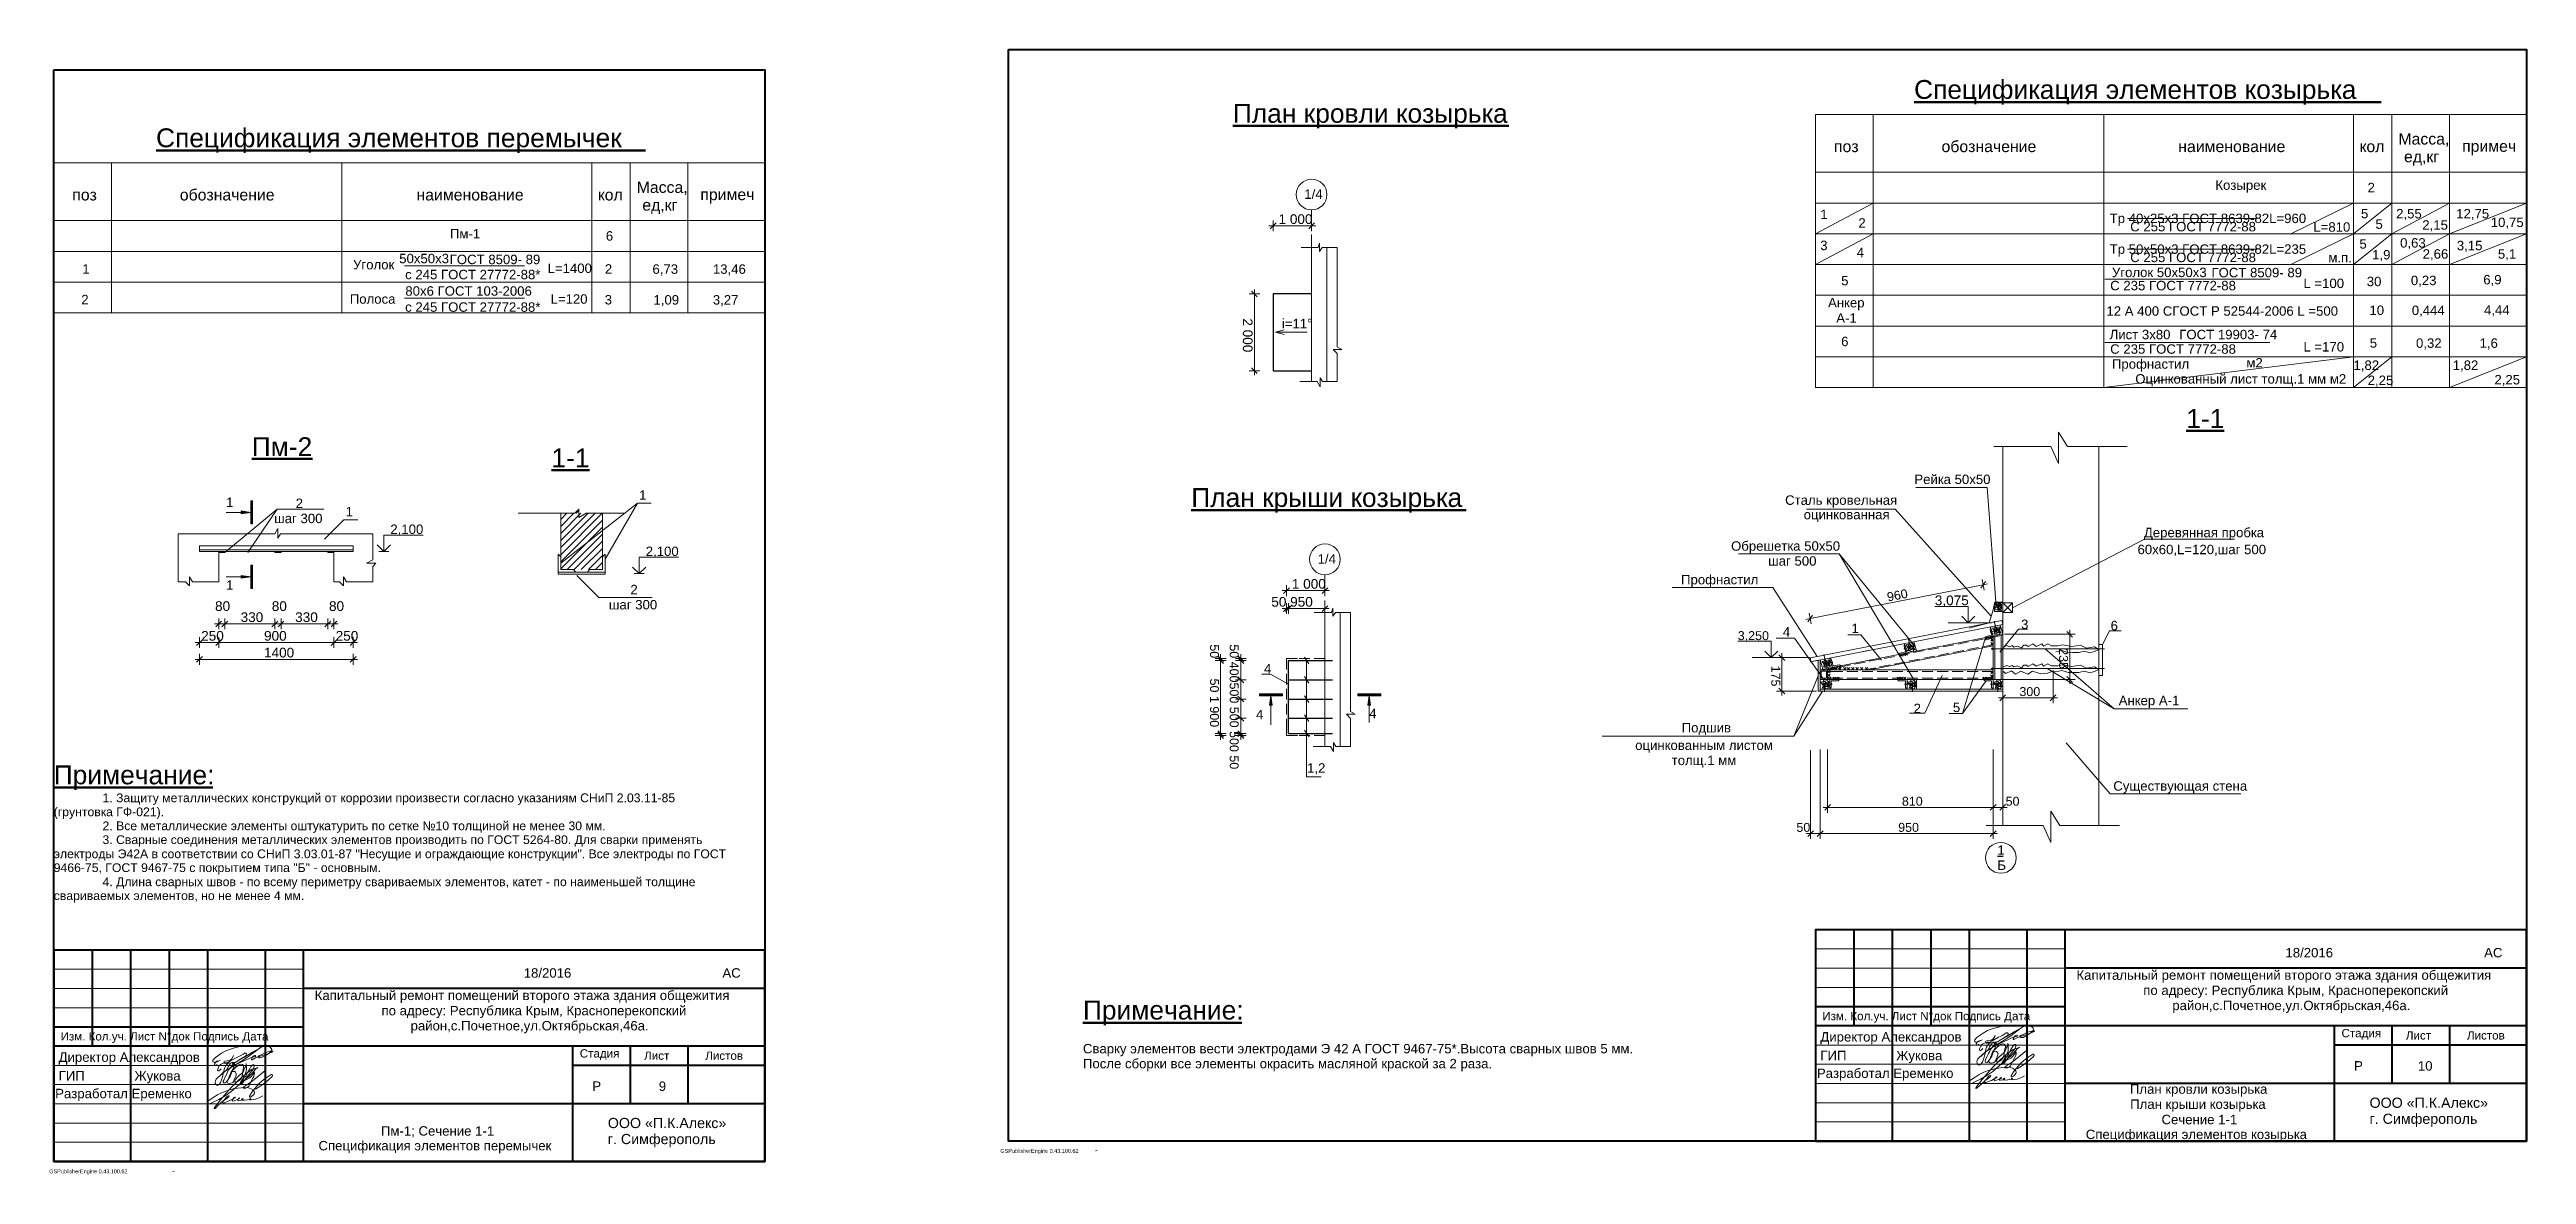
# Model space of a CAD drawing. Header units: millimetres. Extents: x 1372 to 666090, y 1285 to 31551.
# Drawn here: x 430890 to 494704, y 1890 to 30866 of the extents above; entities that cross this region are included whole.
import ezdxf

# ---------------------------------------------------------------- set-up
doc = ezdxf.new("R2010")
doc.units = ezdxf.units.MM
for name, color, linetype in [('PDF _2D-CERTEZ - OBSIJ', 7, 'Continuous'), ('PDF _2D-чертеж - Общий', 7, 'Continuous'), ('PDF _75-АЗ Штамп', 7, 'Continuous'), ('PDF _ar_note', 7, 'Continuous'), ('PDF _Геометрия', 7, 'Continuous'), ('PDF _Интерьер- Перегородка_Ном._пера__1', 7, 'Continuous'), ('PDF _Интерьер- Перегородка_Ном._пера__2', 7, 'Continuous'), ('PDF _Маркер - Разрез', 7, 'Continuous'), ('PDF _план', 7, 'Continuous'), ('PDF _Размер - Общий', 7, 'Continuous'), ('PDF _размеры', 7, 'Continuous'), ('PDF _Слой ArchiCAD', 7, 'Continuous'), ('PDF _Текст', 7, 'Continuous'), ('PDF _Элемент Модели - Зона', 7, 'Continuous')]:
    doc.layers.add(name, color=color, linetype=linetype)
doc.styles.add('PDF Arial', font='arial.ttf')

msp = doc.modelspace()

# ---------------------------------------------------------------- texts
at = {"layer": 'PDF _Текст', "attachment_point": 7, "style": 'PDF Arial'}
for s, insert, char_height in [('Спецификация элементов козырька', (478926.4, 29448.2), 485.987), ('План кровли козырька', (461377.2, 28833.2), 485.987), ('Спецификация элементов перемычек', (433633.6, 28202.6), 485.987), ('поз', (476864, 28220.5), 291.59), ('обозначение', (479634.1, 28220.5), 291.593), ('наименование', (485733, 28220.5), 291.593), ('кол', (490402.9, 28220.5), 291.59), ('Масса,', (491405.8, 28365.1), 291.59), ('ед,кг', (491549.4, 27877.8), 291.59), ('примеч', (493045.2, 28144.3), 291.59), ('Масса,', (446018.1, 27119.4), 291.59), ('Козырек', (486688.9, 27179.1), 242.99), ('поз', (431476.2, 26974.8), 291.59), ('обозначение', (434246.3, 26974.8), 291.593), ('наименование', (440345.3, 26974.8), 291.593), ('кол', (445015.1, 26974.8), 291.59), ('ед,кг', (446161.7, 26632.2), 291.59), ('примеч', (447657.5, 26898.7), 291.59), ('1/4', (463217.2, 27016.8), 242.99), ('2', (490610.7, 27190.9), 243), ('Пм-1', (441206, 26001), 242.99), ('6', (445222.8, 25940.8), 243), ('1 000', (462554, 26369.4), 250.14), ('1', (476508.5, 26499.1), 243), ('2', (477491.5, 26277.9), 243), ('Тр 40x25x3 ГОСТ 8639-82L=960', (483966.5, 26323), 242.994), ('С 255 ГОСТ 7772-88', (484494.8, 26179.1), 242.994), ('L=810', (489213.3, 26170.5), 242.99), ('5', (490440.3, 26516.3), 243), ('5', (490813.9, 26245), 243), ('2,55', (491346.2, 26471.5), 242.99), ('2,15', (492020, 26180.6), 242.99), ('12,75', (492893.5, 26471.5), 242.99), ('10,75', (493783.5, 26248.3), 242.99), ('50х50х3', (439899.4, 25358.1), 242.99), ('ГОСТ 8509- 89', (441199.9, 25334.6), 242.994), ('3', (476508.5, 25696), 243), ('4', (477448.9, 25517.1), 243), ('Тр 50x50x3 ГОСТ 8639-82L=235', (483966.5, 25530.9), 242.994), ('С 255 ГОСТ 7772-88', (484494.8, 25387), 242.994), ('м.п.', (489600.3, 25384.2), 242.99), ('5', (490401.1, 25734.3), 243), ('1,9', (490728.1, 25414.5), 242.99), ('0,63', (491448.2, 25719), 242.99), ('2,66', (492029.9, 25434.2), 242.99), ('3,15', (492910.1, 25651.1), 242.99), ('5,1', (493968.4, 25434.1), 242.99), ('1', (431733.7, 25093.3), 243), ('Уголок', (438709.4, 25200.8), 242.99), ('с 245 ГОСТ 27772-88*', (440051.9, 24945.7), 242.994), ('L=1400', (443721.6, 25107.4), 242.99), ('2', (445197, 25093.3), 243), ('6,73', (446423.4, 25044.1), 242.99), ('13,46', (447980.3, 25044.1), 242.99), ('5', (477048.4, 24788.3), 243), ('С 235 ГОСТ 7772-88', (483979.3, 24661.1), 242.994), ('Уголок 50х50х3', (484023.7, 25001.1), 242.994), ('ГОСТ 8509- 89', (486587.8, 24996.2), 242.994), ('L =100', (488957.9, 24718.4), 242.99), ('30', (490589.5, 24767.2), 242.99), ('0,23', (491725.4, 24752.1), 242.99), ('6,9', (493590.9, 24771.8), 242.99), ('2', (431707.9, 24304), 243), ('Полоса', (438625.5, 24315.7), 242.99), ('с 245 ГОСТ 27772-88*', (440051.9, 24107.9), 242.994), ('80х6 ГОСТ 103-2006', (440057.1, 24522.1), 242.994), ('L=120', (443798.2, 24315.3), 242.99), ('3', (445193.1, 24296.8), 243), ('1,09', (446449.2, 24252), 242.99), ('3,27', (447978.7, 24252), 242.99), ('Анкер', (476710.8, 24150.3), 242.99), ('12 А 400 СГОСТ Р 52544-2006 L =500', (483882.4, 24006.3), 242.994), ('10', (490658.7, 24026.5), 242.99), ('0,444', (491749.8, 23981.7), 242.99), ('4,44', (493611, 23991.6), 242.99), ('i=11°', (462639.4, 23687), 242.99), ('А-1', (476922.4, 23828.9), 242.99), ('Лист 3х80', (483964.7, 23400.5), 242.99), ('ГОСТ 19903- 74', (485759.4, 23400.5), 242.994), ('6', (477048.4, 23221.4), 243), ('С 235 ГОСТ 7772-88', (483979.3, 23027.1), 242.994), ('L =170', (488957.9, 23084.4), 242.99), ('5', (490667.1, 23182.5), 243), ('0,32', (491858.1, 23137.7), 242.99), ('1,6', (493495.7, 23137.7), 242.99), ('Профнастил', (484024.1, 22571.3), 242.99), ('Оцинкованный лист толщ.1 мм м2', (484626.2, 22191), 242.994), ('м2', (487488, 22676.2), 242.99), ('1,82', (490247.7, 22568.8), 242.99), ('2,25', (490613.5, 22179.8), 242.99), ('1,82', (492803.9, 22568.8), 242.99), ('2,25', (493878.8, 22195.5), 242.99), ('1-1', (485939.6, 21119.1), 485.99), ('Пм-2', (436099.9, 20392.9), 485.99), ('1-1', (443821.2, 20105.3), 485.99), ('Рейка 50х50', (478934.6, 19670.6), 242.994), ('1', (435440.4, 19085.3), 243), ('2', (437231.9, 19056.7), 243), ('1', (446080.7, 19268.2), 243), ('План крыши козырька', (460305.4, 18937.3), 485.987), ('Сталь кровельная', (475604, 19065.3), 242.994), ('шаг 300', (436677.4, 18663.3), 242.99), ('1', (438519.1, 18840.9), 243), ('2,100', (439670.5, 18343.1), 242.99), ('оцинкованная', (476082.9, 18695.7), 242.994), ('Деревянная пробка', (484847.7, 18230.2), 242.994), ('2,100', (446250.3, 17773.9), 242.99), ('1/4', (463560.2, 17621.3), 242.99), ('Обрешетка 50х50', (474211.5, 17883), 242.994), ('60х60,L=120,шаг 500', (484683.5, 17822.1), 242.994), ('1 000', (462897, 16973.8), 250.14), ('Профнастил', (472923.3, 17016.9), 242.99), ('шаг 500', (475166.9, 17567.8), 242.99), ('80', (435154.3, 16401.4), 250.14), ('1', (435440.4, 16952.4), 243), ('80', (436616.7, 16401.4), 250.14), ('80', (438090, 16401.4), 250.14), ('шаг 300', (445300.9, 16441.3), 242.99), ('2', (445855.3, 16834.7), 243), ('50 950', (462367.3, 16511.6), 250.14), ('3,075', (479461.1, 16506.6), 250.14), ('330', (435813.5, 16116.8), 250.14), ('330', (437219.4, 16116.8), 250.14), ('4', (475546.6, 15744.6), 243), ('1', (477315, 15836.4), 243), ('3', (481684.1, 15935.7), 243), ('6', (483991.2, 15902.9), 243), ('250', (434796.9, 15635.5), 250.14), ('900', (436416.2, 15635.5), 250.14), ('1400', (436416.2, 15203.2), 250.14), ('250', (438262.3, 15635.5), 250.14), ('3,250', (474384.3, 15611.1), 230.13), ('4', (462177.3, 14794.7), 243), ('5', (479927.4, 13796.6), 243), ('300', (481640.8, 14209.2), 230.13), ('Анкер А-1', (484199.3, 13903.2), 242.99), ('4', (461971.9, 13614.8), 243), ('4', (464889.7, 13643.1), 243), ('Подшив', (472939.3, 13206.2), 242.99), ('2', (478915.9, 13773.1), 243), ('оцинкованным листом', (471741.9, 12753.8), 242.994), ('Примечание:', (430998.6, 11793.1), 485.987), ('1,2', (463290, 12193.8), 242.99), ('толщ.1 мм', (472682.2, 12364.8), 242.99), ('1. Защиту металлических конструкций от коррозии произвести согласно указаниям СНиП 2.03.11-85', (432255.5, 11410.3), 225.181), ('810', (478613.1, 11384.9), 230.13), ('50', (481285.5, 11384.9), 230.13), ('Существующая стена', (484060, 11702.2), 242.994), ('(грунтовка ГФ-021).', (430998.6, 11049.8), 225.181), ('2. Все металлические элементы оштукатурить по сетке №10 толщиной не менее 30 мм.', (432255.5, 10689.3), 225.181), ('50', (475895, 10711.9), 230.13), ('950', (478517.4, 10711.9), 230.13), ('электроды Э42А в соответствии со СНиП 3.03.01-87 "Несущие и ограждающие конструкции". Все электроды по ГОСТ', (430998.6, 9968.4), 225.1814), ('3. Сварные соединения металлических элементов производить по ГОСТ 5264-80. Для сварки применять', (432255.5, 10332.7), 225.181), ('1', (481073.7, 10123.3), 243), ('9466-75, ГОСТ 9467-75 с покрытием типа "Б" - основным.', (430998.6, 9611.8), 225.181), ('Б', (481073.7, 9734.3), 243), ('свариваемых элементов, но не менее 4 мм.', (430998.6, 8890.8), 225.181), ('4. Длина сварных швов - по всему периметру свариваемых элементов, катет - по наименьшей толщине', (432255.5, 9247.5), 225.181), ('18/2016', (488494.8, 7477.7), 242.99), ('АС', (493613.9, 7477.7), 242.99), ('18/2016', (443107, 6955.4), 242.99), ('АС', (448226.1, 6955.4), 242.99), ('Капитальный ремонт помещений второго этажа здания общежития', (483110.6, 6831.1), 242.994), ('Капитальный ремонт помещений второго этажа здания общежития', (437722.8, 6308.8), 242.994), ('по адресу: Республика Крым, Красноперекопский', (484831.6, 6438.1), 242.994), ('район,с.Почетное,ул.Октябрьская,46а.', (485579.6, 6049.1), 242.994), ('по адресу: Республика Крым, Красноперекопский', (439443.8, 5915.8), 242.994), ('район,с.Почетное,ул.Октябрьская,46а.', (440191.8, 5526.8), 242.994), ('Примечание:', (457513.8, 5734.6), 485.987), ('Изм. Кол.уч. Лист N°док Подпись Дата', (476562.8, 5798.9), 213.834), ('Изм. Кол.уч. Лист N°док Подпись Дата', (431175, 5276.6), 213.834), ('Стадия', (444550.8, 4839.7), 213.83), ('Сварку элементов вести электродами Э 42 A ГОСТ 9467-75*.Высота сварных швов 5 мм.', (457513.8, 4935.3), 242.994), ('Директор Александров', (476512.9, 5239.9), 242.994), ('Стадия', (489938.6, 5362), 213.83), ('Лист', (491597, 5362.3), 213.83), ('Листов', (493171.5, 5362.3), 213.83), ('Директор Александров', (431125.1, 4717.6), 242.994), ('ГИП', (431125.1, 4310.1), 242.99), ('Жукова', (433079, 4234.8), 242.99), ('Лист', (446209.2, 4840), 213.83), ('Листов', (447783.6, 4840), 213.83), ('После сборки все элементы окрасить масляной краской за 2 раза.', (457513.8, 4550.4), 242.994), ('Разработал Еременко', (476423.4, 4301.9), 242.994), ('ГИП', (476512.9, 4832.5), 242.99), ('Жукова', (478466.8, 4757.1), 242.99), ('Р', (490262.5, 4565.7), 243), ('10', (491906.8, 4561.3), 242.99), ('Разработал Еременко', (431035.6, 3779.6), 242.994), ('Р', (444874.6, 4043.4), 243), ('9', (446586.7, 4038.9), 243), ('План кровли козырька', (484487.8, 3894.9), 242.994), ('ООО «П.К.Алекс»', (490661.5, 3602.7), 262.434), ('ООО «П.К.Алекс»', (445273.8, 3080.4), 262.434), ('План крыши козырька', (484494.6, 3506), 242.994), ('Сечение 1-1', (485301.4, 3180.1), 242.994), ('г. Симферополь', (490661.5, 3114.4), 262.434), ('Спецификация элементов перемычек', (437819.1, 2436.8), 242.994), ('Пм-1; Сечение 1-1', (439428.2, 2844.1), 242.994), ('г. Симферополь', (445273.8, 2592.1), 262.434), ('Спецификация элементов козырька', (483350.6, 2728), 242.994)]:
    msp.add_mtext(s, dxfattribs=dict(at, insert=insert, char_height=char_height))
for s, insert, char_height, rotation in [('2 000', (461631.5, 23941.6), 250.14, 270), ('960', (478255.2, 16643.5), 230.13, 11.000002), ('50', (460784.8, 15545.2), 230.13, 270), ('50 400500 500 500 50', (461292.7, 15545.2), 230.129, 270), ('235', (482659.3, 15446.1), 230.13, 270), ('175', (475244.6, 14996.6), 230.13, 270), ('50 1 900', (460784.8, 14663), 230.13, 270)]:
    msp.add_mtext(s, dxfattribs=dict(at, insert=insert, char_height=char_height, rotation=rotation))
at = {"layer": 'PDF _Текст', "color": 7, "true_color": 0xffffff, "char_height": 101.01, "attachment_point": 7, "style": 'PDF Arial'}
for insert in [(455385.2, 2415.8), (430883.4, 1890)]:
    msp.add_mtext('GSPublisherEngine 0.43.100.62', dxfattribs=dict(at, insert=insert))

# ---------------------------------------------------------------- linework, layer by layer
at = {"layer": 'PDF _2D-CERTEZ - OBSIJ', "lineweight": 5}
msp.add_circle((481162.5, 10045.6), 396, dxfattribs=at)
at = {"layer": 'PDF _2D-чертеж - Общий', "lineweight": 40}
for points in [[(455594.4, 30866.1), (494703.1, 30866.1), (494703.1, 2747.4), (455594.4, 2747.4)], [(430998.6, 30343.8), (449315.3, 30343.8), (449315.3, 2225), (430998.6, 2225)], [(449315.3, 7670.6), (430998.6, 7670.6), (430998.6, 2225), (449315.3, 2225)], [(494703.1, 8192.9), (476386.4, 8192.9), (476386.4, 2747.4), (494703.1, 2747.4)], [(494703.1, 8192.9), (476386.4, 8192.9), (476386.4, 2747.4), (494703.1, 2747.4)]]:
    msp.add_lwpolyline(points, close=True, dxfattribs=at)
at = {"layer": 'PDF _2D-чертеж - Общий', "lineweight": 5}
msp.add_lwpolyline([(483686.5, 15537.1), (483686.5, 14742.3), (483781, 14742.3), (483781, 15537.1)], close=True, dxfattribs=at)
msp.add_lwpolyline([(483781, 15537.1), (483961.5, 15889.4), (484259.6, 15889.4)], dxfattribs=at)
at = {"layer": 'PDF _2D-чертеж - Общий', "lineweight": 40}
for points in [[(449315.3, 7670.6), (430998.6, 7670.6)], [(430998.6, 7670.6), (430998.6, 2225)], [(449315.3, 7670.6), (430998.6, 7670.6)], [(430998.6, 7670.6), (430998.6, 2225)], [(449315.3, 7670.6), (430998.6, 7670.6)], [(430998.6, 7670.6), (430998.6, 2225)], [(431988.7, 7670.6), (431988.7, 5195.3)], [(432978.8, 7670.6), (432978.8, 2225)], [(433968.9, 7670.6), (433968.9, 5195.3)], [(434959, 7670.6), (434959, 2225)], [(436444.1, 7670.6), (436444.1, 2225)], [(437434.2, 2225), (437434.2, 7670.6)], [(449315.3, 2225), (449315.3, 7670.6)], [(449315.3, 2225), (449315.3, 7670.6)], [(449315.3, 2225), (449315.3, 7670.6)], [(494703.1, 8192.9), (476386.4, 8192.9)], [(476386.4, 8192.9), (476386.4, 2747.4)], [(494703.1, 8192.9), (476386.4, 8192.9)], [(476386.4, 8192.9), (476386.4, 2747.4)], [(477376.5, 8192.9), (477376.5, 5717.7)], [(478366.6, 8192.9), (478366.6, 2747.4)], [(479356.7, 8192.9), (479356.7, 5717.7)], [(480346.8, 8192.9), (480346.8, 2747.4)], [(481831.9, 8192.9), (481831.9, 2747.4)], [(482822, 2747.4), (482822, 8192.9)], [(494703.1, 2747.4), (494703.1, 8192.9)], [(494703.1, 2747.4), (494703.1, 8192.9)], [(494703.1, 7202.8), (482822, 7202.8)], [(449315.3, 6680.5), (437434.2, 6680.5)], [(476386.4, 6212.7), (482822, 6212.7)], [(430998.6, 5690.4), (437434.2, 5690.4)], [(449315.3, 5195.3), (430998.6, 5195.3)], [(444364.9, 5195.3), (444364.9, 2225)], [(445850.1, 5195.3), (445850.1, 3710.2)], [(447335.2, 5195.3), (447335.2, 3710.2)], [(494703.1, 5717.7), (476386.4, 5717.7)], [(489752.6, 5717.7), (489752.6, 2747.4)], [(494703.1, 5222.6), (489752.6, 5222.6)], [(491237.8, 5717.7), (491237.8, 4232.5)], [(492722.9, 5717.7), (492722.9, 4232.5)], [(449315.3, 4700.3), (444364.9, 4700.3)], [(494703.1, 4232.5), (482822, 4232.5)], [(449315.3, 3710.2), (437434.2, 3710.2)], [(476386.4, 2747.4), (494703.1, 2747.4)], [(476386.4, 2747.4), (494703.1, 2747.4)], [(430998.6, 2225), (449315.3, 2225)], [(430998.6, 2225), (449315.3, 2225)], [(430998.6, 2225), (449315.3, 2225)]]:
    msp.add_lwpolyline(points, dxfattribs=at)
at = {"layer": 'PDF _75-АЗ Штамп', "lineweight": 30}
msp.add_lwpolyline([(481073.7, 10088), (481224, 10088)], dxfattribs=at)
at = {"layer": 'PDF _ar_note', "lineweight": 0}
for points in [[(444062.5, 17472.5), (444062.5, 17794.9), (443990.7, 17865), (443990.7, 17794.9), (443990.7, 17405.1), (444450.5, 17405.1), (444393.3, 17472.5)], [(445135.6, 17472.5), (445135.6, 17794.9), (445207.5, 17865), (445207.5, 17794.9), (445207.5, 17405.1), (444747.6, 17405.1), (444804.8, 17472.5)]]:
    msp.add_lwpolyline(points, close=True, dxfattribs=at)
at = {"layer": 'PDF _ar_note', "lineweight": 20}
for points in [[(435209.2, 4720.2), (435184, 4700.4), (435162.9, 4694.4), (435145.4, 4707.4), (435141.7, 4733), (435165.4, 4774.9), (435198.3, 4804.1), (435249.4, 4818.7), (435289.5, 4831.5), (435207.4, 4795), (435168.9, 4780.2), (435128.9, 4778.6), (435101.6, 4795), (435096.9, 4813.7), (435101.6, 4833.3), (435129.5, 4870.7), (435168.2, 4900), (435316.9, 5010.4), (435432, 5071.4), (435554.1, 5118), (435680.6, 5157), (435809.6, 5185.6), (435987.9, 5203.7), (436167.3, 5211.1), (436296.2, 5216.2), (436424.6, 5211.1), (436506.3, 5194.7), (436579.8, 5158.2), (436604.2, 5135), (436616.3, 5105.3), (436609.6, 5075), (436590.7, 5048.7), (436524.6, 4995.4), (436450.2, 4952), (436351.6, 4899), (436308.6, 4891.7), (436289.1, 4896), (436273.2, 4908.2), (436267.9, 4928.6), (436283.9, 4945.2), (436346.2, 4973.9), (436459.3, 5030.4), (436576.1, 5061.5), (436630.6, 5064.6), (436642, 5059.6), (436636.3, 5048.7), (436596.2, 5030.4), (436470.3, 4983), (436329.7, 4939.2), (436200.2, 4891.7), (436109.8, 4846.7), (436089.4, 4842.6), (436092.5, 4862.5), (436114.4, 4899), (436138.5, 4935.6), (436171.9, 4956.5), (436198.3, 4950.1), (436203.4, 4940.6), (436195, 4932.6), (436156.4, 4919.1), (436052.4, 4884.4), (435955.6, 4838.8), (435764, 4753), (435592.5, 4667.3), (435403, 4543.5), (435291.3, 4448.2), (435259, 4409.5), (435307.8, 4455.6), (435381.8, 4529.6), (435462.7, 4585.7), (435548.4, 4634.9), (435864.4, 4829.4), (436028.2, 4938.7), (436185.9, 5056.3), (436287.6, 5137.9), (436396.3, 5208.4), (436419.7, 5218.2), (436406.7, 5206.3), (436289.8, 5134.9), (436116.2, 5038.6), (435910.9, 4910.6), (435677.7, 4780), (435620.9, 4743.6), (435602.4, 4740.1), (435595.3, 4756), (435601.7, 4773.7), (435629.6, 4773.7), (435669.6, 4774.9), (435706.9, 4791.8), (435779.1, 4843.4), (435935, 4935.9), (435959.3, 4962.6), (435964.1, 4994.2), (435943.9, 5015.8), (435911.3, 5012.1), (435880.5, 4990.4), (435800, 4941.3), (435714.5, 4900.4), (435548.5, 4813), (435453.4, 4759.8), (435422.2, 4747.6), (435393.8, 4753.4), (435382.4, 4780), (435390.5, 4799.2), (435410.7, 4808.2), (435467.3, 4813), (435534.1, 4828.7), (435589, 4867.5), (435622, 4925), (435630.8, 4954.9)], [(481585.2, 4608), (481719.6, 4695.8), (481851, 4793.4), (481992.9, 4915.9), (482019.1, 4950.1), (482021.7, 4968.6), (482013.9, 4984.3), (481990.1, 4986.1), (481964.7, 4969.2), (481808.3, 4866.8), (481680.1, 4753.1), (481565.6, 4624.1), (481492.7, 4534.8), (481431.9, 4429.6), (481426.1, 4414.7), (481429.3, 4401.7), (481452.1, 4400.4), (481485.1, 4422), (481531.3, 4463.5), (481548, 4487.7), (481556.1, 4515.8), (481547.2, 4557.6), (481511.7, 4593.1), (481459, 4625), (481401.5, 4646.3), (481307.7, 4654.5), (481212.6, 4646.3), (481038.8, 4623.4), (480874.5, 4577.8), (480723.9, 4526), (480606.8, 4463.7), (480497.4, 4396.8), (480406.1, 4332.9), (480364.7, 4305.4), (480339.2, 4267.5), (480338.7, 4248.7), (480346.8, 4232.5), (480372.8, 4224.4), (480403.1, 4232.5), (480479.1, 4264.5), (480641.8, 4343.6), (480801.2, 4435.7), (480952.1, 4541.3), (481277.5, 4822.6), (481421.7, 4945.8), (481489.7, 5011.2), (481551.3, 5082.7), (481586.8, 5128.4), (481631.1, 5162.5), (481641.6, 5165.2), (481635.8, 5159.7), (481580.1, 5142), (481550.1, 5137.1), (481506.6, 5120.4), (481466.4, 5095.8), (481335.3, 5006), (481153.1, 4849.4), (480976, 4672.2), (480824.5, 4506.9), (480680.7, 4334.9), (480530.2, 4135.7), (480517.8, 4115.8), (480522.6, 4103.7), (480545.4, 4112.9), (480642.7, 4210.2), (480759.8, 4313.6), (480832.9, 4359.5), (480899.7, 4412.4), (480908.8, 4435.3), (480898.6, 4441.6), (480884.5, 4439.8), (480859, 4426.4), (480838.4, 4405.3), (480800.9, 4356.2), (480765.9, 4321.2), (480738.3, 4280.2), (480737.6, 4264.1), (480750.7, 4255.8), (480779.6, 4260.4), (480919.5, 4313.6), (481004.6, 4360.7), (481054.8, 4388.1), (481067, 4400.3), (481068.2, 4406.7), (481062, 4406.8), (481036.5, 4391.7), (480992.5, 4337.5), (480987.3, 4311.8), (481004.6, 4303), (481031.3, 4311.8), (481110.5, 4341.1), (481164.1, 4363.9), (481175.1, 4377.8), (481167.2, 4385), (481149.4, 4377.8), (481125.2, 4343.3), (481127.4, 4319.9), (481151.6, 4319.9), (481211.7, 4326.5), (481237.1, 4330.3), (481257.2, 4343.3), (481260.9, 4363.1), (481247.6, 4368.5), (481230.8, 4358.7), (481222.7, 4340.4), (481238.9, 4329.4), (481297.6, 4322.8), (481439.1, 4347), (481454.5, 4351.8), (481463.3, 4362.4), (481453.5, 4371.6), (481437.6, 4356.5), (481441.3, 4336.7), (481464, 4330.9), (481582.4, 4347.6), (481681.4, 4383.1), (481774.5, 4434.4)], [(480597.1, 5242.5), (480571.8, 5222.8), (480550.7, 5216.7), (480533.2, 5229.8), (480529.5, 5255.3), (480553.3, 5297.3), (480586.1, 5326.5), (480637.2, 5341.1), (480677.4, 5353.9), (480595.2, 5317.4), (480556.7, 5302.5), (480516.8, 5300.9), (480489.4, 5317.4), (480484.7, 5336.1), (480489.4, 5355.7), (480517.4, 5393), (480556, 5422.3), (480704.7, 5532.7), (480819.8, 5593.8), (480942, 5640.4), (481068.4, 5679.4), (481197.5, 5707.9), (481375.7, 5726.1), (481555.2, 5733.5), (481684, 5738.6), (481812.5, 5733.5), (481894.1, 5717), (481967.6, 5680.5), (481992, 5657.3), (482004.1, 5627.6), (481997.4, 5597.4), (481978.5, 5571), (481912.4, 5517.8), (481838, 5474.3), (481739.5, 5421.4), (481696.4, 5414), (481676.9, 5418.3), (481661, 5430.5), (481655.7, 5451), (481671.7, 5467.5), (481734, 5496.2), (481847.1, 5552.8), (481963.9, 5583.8), (482018.4, 5586.9), (482029.9, 5582), (482024.2, 5571), (481984, 5552.8), (481858.1, 5505.3), (481717.6, 5461.5), (481588, 5414.1), (481497.6, 5369), (481477.2, 5364.9), (481480.3, 5384.9), (481502.2, 5421.4), (481526.3, 5458), (481559.7, 5478.9), (481586.2, 5472.5), (481591.3, 5463), (481582.9, 5454.9), (481544.2, 5441.5), (481440.2, 5406.8), (481343.5, 5361.2), (481151.8, 5275.4), (480980.3, 5189.6), (480790.8, 5065.8), (480679.1, 4970.5), (480646.8, 4931.9), (480695.6, 4977.9), (480769.6, 5052), (480850.5, 5108), (480936.2, 5157.3), (481252.2, 5351.8), (481416, 5461), (481573.7, 5578.7), (481675.4, 5660.2), (481784.1, 5730.7), (481807.5, 5740.6), (481794.5, 5728.7), (481677.7, 5657.2), (481504, 5560.9), (481298.7, 5432.9), (481065.5, 5302.4), (481008.7, 5265.9), (480990.2, 5262.5), (480983.2, 5278.3), (480989.5, 5296.1), (481017.4, 5296.1), (481057.4, 5297.3), (481094.7, 5314.1), (481166.9, 5365.8), (481322.8, 5458.3), (481347.1, 5485), (481352, 5516.6), (481331.7, 5538.1), (481299.1, 5534.5), (481268.3, 5512.8), (481187.9, 5463.6), (481102.3, 5422.8), (480936.3, 5335.3), (480841.2, 5282.1), (480810, 5269.9), (480781.7, 5275.8), (480770.3, 5302.4), (480778.3, 5321.6), (480798.5, 5330.5), (480855.2, 5335.3), (480921.9, 5351.1), (480976.8, 5389.8), (481009.9, 5447.3), (481018.7, 5477.3)], [(480699.7, 5132.5), (480663.2, 5099.6), (480641.6, 5083.4), (480619.4, 5083.2), (480609.6, 5101.4), (480612.1, 5125.2), (480643.1, 5198.2), (480683.8, 5243.2), (480736.2, 5273.1), (480796.4, 5286), (480858.5, 5291), (480895, 5294.9), (480912.3, 5295.1), (480895.6, 5284.6), (480859.5, 5259.3), (480818.6, 5215), (480793.6, 5168.5), (480777.2, 5118.1), (480755.2, 5012.3), (480730.9, 4914.1), (480686, 4779.3), (480657.9, 4737.9), (480616.9, 4714.2), (480589.3, 4714.8), (480565.2, 4727.6), (480548.5, 4753.7), (480543.2, 4789.4), (480550, 4825.2), (480572.4, 4868.5), (480604.8, 4905.4), (480680.9, 4972.3), (480728.7, 5015.9), (480829.4, 5094.1), (480882.8, 5186.7), (480915.4, 5239.5), (480938.5, 5275.5), (480970.8, 5298.5), (480997.1, 5298.3), (481020.1, 5285.3), (481034.5, 5263.2), (481039.4, 5236.9), (481022.7, 5174.4), (480998.1, 5124.2), (480980.5, 5070.5), (480972.6, 5058.2), (480955, 5007.2), (480932.1, 4936.8), (480882.8, 4860.2), (480825.6, 4789.8), (480807.3, 4772.7), (480785.1, 4765.1), (480766.9, 4771.5), (480755.2, 4787.1), (480755.5, 4815.9), (480768.4, 4844.3), (480814.1, 4941.2), (480842.9, 5003.6), (480866.9, 5052), (480898.6, 5112.8), (480936.2, 5157.3), (480972.2, 5209.2), (480992.2, 5231.8), (481017.4, 5247.4), (481047.3, 5251.7), (481072.4, 5238.7), (481081.7, 5201.7), (481075.5, 5178.1), (481061.4, 5158.5), (481030.6, 5136.5), (480999.8, 5101.3), (480978.4, 5080.8), (480973.5, 5071.8), (480977.8, 5063.5), (480999.2, 5061.2), (481023.6, 5067), (481048.1, 5060.4), (481068.5, 5043.2), (481089.3, 5006.2), (481086.1, 4973.7), (481070.2, 4918.3), (481037.7, 4855.8), (481022.7, 4815.3), (481005.7, 4790), (480982.4, 4771), (480924.2, 4754.6), (480876, 4765.5), (480859.5, 4780.1), (480852.9, 4801.2), (480861.7, 4831.6), (480879.6, 4859.9), (480919.1, 4969.4), (480946.7, 5038.6), (480987.6, 5100.2), (481047.1, 5154.1), (481112.3, 5202.1), (481156, 5234.4), (481205, 5252.3), (481251.4, 5242.3), (481268.9, 5227.5), (481279.6, 5206.7), (481278.4, 5165.8), (481265.9, 5124.6), (481249.1, 4993.8), (481228.4, 4918.6), (481205.5, 4876.3), (481175.1, 4839.9), (481137.9, 4811.4), (481094.5, 4792.6), (481057.5, 4793), (481048, 4804.7), (481049.4, 4820.2), (481069.7, 4855.4), (481113.8, 4910.1), (481176.1, 4969.4), (481241.5, 5024.2), (481271.9, 5072.8), (481293.2, 5112.4), (481310, 5156.5), (481328.2, 5185.4), (481341.6, 5221.3), (481346.5, 5259.9), (481346.5, 5272.1), (481348, 5240.1), (481352.6, 5168.7), (481352.6, 5110.9), (481348, 5074.4), (481316.7, 4993.2), (481273.5, 4916.2), (481247.6, 4864.5), (481227.8, 4826.5), (481200.5, 4777.8), (481179.4, 4736.1), (481173, 4730.4), (481164.5, 4719), (481175.4, 4723.5), (481196.9, 4745.6), (481220.2, 4786.9), (481230.9, 4808.2), (481256, 4833.3), (481264.3, 4859.9), (481295, 4905.9), (481334.3, 4948.1), (481355.6, 4987.7), (481395.1, 5066.8), (481411.9, 5097.2), (481439.2, 5133.7), (481463.6, 5180.8), (481480.3, 5206.7), (481497.6, 5226.7), (481519.8, 5238.6), (481542.7, 5236), (481555.1, 5219.3), (481551.8, 5199.1), (481538.1, 5156.5), (481520.2, 5127.1), (481378.4, 4943.6), (481270.4, 4790), (481253.7, 4763.2), (481229.4, 4750.4), (481219.4, 4754.9), (481221.1, 4766), (481247.6, 4796.7), (481303.7, 4831.2), (481364.7, 4858.4), (481417.9, 4888.4), (481465.1, 4926.9), (481511.7, 4985.2), (481539, 5033.6), (481552.2, 5055.1), (481556.3, 5033.3), (481553.6, 4984.9), (481539.6, 4939), (481504.6, 4879.7), (481483.3, 4829.5), (481440.8, 4738.3), (481411.9, 4689.6), (481373.8, 4651.6), (481337.4, 4637.1), (481297.7, 4633.3), (481271.8, 4635.9), (481262.5, 4643.2), (481285.5, 4671.1), (481437.7, 4774.8), (481544.2, 4853.9), (481821.7, 5082.7)], [(436197.4, 4085.6), (436331.7, 4173.4), (436463.2, 4271), (436605, 4393.6), (436631.3, 4427.8), (436633.9, 4446.2), (436626.1, 4461.9), (436602.3, 4463.8), (436576.8, 4446.8), (436420.4, 4344.4), (436292.3, 4230.7), (436177.7, 4101.8), (436104.9, 4012.4), (436044, 3907.2), (436038.3, 3892.3), (436041.5, 3879.3), (436064.3, 3878.1), (436097.3, 3899.6), (436143.5, 3941.2), (436160.2, 3965.4), (436168.2, 3993.4), (436159.4, 4035.2), (436123.9, 4070.7), (436071.2, 4102.7), (436013.6, 4123.9), (435919.9, 4132.2), (435824.8, 4123.9), (435650.9, 4101), (435486.7, 4055.4), (435336.1, 4003.7), (435219, 3941.3), (435109.5, 3874.4), (435018.3, 3810.6), (434976.9, 3783.1), (434951.4, 3745.2), (434950.8, 3726.4), (434959, 3710.2), (434985, 3702), (435015.2, 3710.2), (435091.3, 3742.1), (435254, 3821.2), (435413.4, 3913.4), (435564.2, 4018.9), (435889.7, 4300.2), (436033.9, 4423.5), (436101.9, 4488.9), (436163.4, 4560.3), (436198.9, 4606.1), (436243.3, 4640.1), (436253.8, 4642.8), (436247.9, 4637.3), (436192.3, 4619.6), (436162.2, 4614.8), (436118.8, 4598.1), (436078.6, 4573.4), (435947.5, 4483.7), (435765.3, 4327), (435588.2, 4149.9), (435436.7, 3984.5), (435292.9, 3812.5), (435142.3, 3613.3), (435130, 3593.5), (435134.7, 3581.4), (435157.5, 3590.5), (435254.9, 3687.8), (435372, 3791.2), (435445, 3837.2), (435511.9, 3890.1), (435521, 3912.9), (435510.8, 3919.3), (435496.7, 3917.5), (435471.1, 3904), (435450.6, 3883), (435413, 3833.8), (435378.1, 3798.8), (435350.5, 3757.8), (435349.7, 3741.8), (435362.8, 3733.4), (435391.7, 3738), (435531.7, 3791.2), (435616.8, 3838.4), (435667, 3865.8), (435679.2, 3877.9), (435680.4, 3884.4), (435674.2, 3884.5), (435648.6, 3869.4), (435604.6, 3815.1), (435599.5, 3789.4), (435616.8, 3780.7), (435643.5, 3789.4), (435722.7, 3818.8), (435776.2, 3841.5), (435787.2, 3855.4), (435779.4, 3862.7), (435761.6, 3855.4), (435737.4, 3821), (435739.6, 3797.5), (435763.8, 3797.5), (435823.9, 3804.1), (435849.3, 3808), (435869.4, 3821), (435873.1, 3840.8), (435859.8, 3846.1), (435843, 3836.4), (435834.9, 3818), (435851.1, 3807), (435909.7, 3800.4), (436051.3, 3824.6), (436066.7, 3829.4), (436075.5, 3840), (436065.7, 3849.2), (436049.8, 3834.2), (436053.5, 3814.4), (436076.2, 3808.5), (436194.6, 3825.3), (436293.6, 3860.8), (436386.7, 3912)], [(435311.9, 4610.1), (435275.4, 4577.3), (435253.7, 4561), (435231.6, 4560.8), (435221.8, 4579.1), (435224.3, 4602.8), (435255.3, 4675.8), (435296, 4720.8), (435348.4, 4750.8), (435408.6, 4763.6), (435470.6, 4768.7), (435507.1, 4772.5), (435524.4, 4772.7), (435507.7, 4762.3), (435471.7, 4737), (435430.8, 4692.7), (435405.8, 4646.2), (435389.4, 4595.7), (435367.4, 4489.9), (435343.1, 4391.7), (435298.2, 4257), (435270.1, 4215.5), (435229.1, 4191.8), (435201.5, 4192.4), (435177.4, 4205.2), (435160.7, 4231.4), (435155.4, 4267), (435162.2, 4302.9), (435184.6, 4346.1), (435216.9, 4383), (435293.1, 4450), (435340.9, 4493.6), (435441.6, 4571.7), (435495, 4664.3), (435527.5, 4717.2), (435550.7, 4753.2), (435583, 4776.1), (435609.3, 4775.9), (435632.3, 4762.9), (435646.7, 4740.8), (435651.6, 4714.5), (435634.9, 4652), (435610.3, 4601.9), (435592.7, 4548.2), (435584.7, 4535.9), (435567.1, 4484.8), (435544.3, 4414.4), (435495, 4337.8), (435437.8, 4267.4), (435419.4, 4250.3), (435397.3, 4242.8), (435379.1, 4249.2), (435367.4, 4264.8), (435367.6, 4293.6), (435380.6, 4322), (435426.3, 4418.8), (435455.1, 4481.2), (435479.1, 4529.7), (435510.8, 4590.4), (435548.4, 4634.9), (435584.3, 4686.8), (435604.3, 4709.4), (435629.6, 4725.1), (435659.5, 4729.3), (435684.6, 4716.4), (435693.9, 4679.3), (435687.7, 4655.8), (435673.6, 4636.2), (435642.8, 4614.2), (435612, 4579), (435590.5, 4558.5), (435585.7, 4549.4), (435590, 4541.1), (435611.4, 4538.8), (435635.8, 4544.7), (435660.2, 4538.1), (435680.7, 4520.9), (435701.5, 4483.8), (435698.3, 4451.4), (435682.4, 4395.9), (435649.9, 4333.4), (435634.9, 4293), (435617.8, 4267.6), (435594.6, 4248.6), (435536.3, 4232.2), (435488.1, 4243.2), (435471.7, 4257.8), (435465, 4278.9), (435473.9, 4309.3), (435491.8, 4337.6), (435531.3, 4447.1), (435558.8, 4516.2), (435599.7, 4577.9), (435659.3, 4631.7), (435724.4, 4679.8), (435768.2, 4712), (435817.2, 4729.9), (435863.6, 4720), (435881.1, 4705.1), (435891.7, 4684.3), (435890.6, 4643.4), (435878, 4602.2), (435861.3, 4471.4), (435840.6, 4396.2), (435817.7, 4354), (435787.3, 4317.6), (435750.1, 4289), (435706.6, 4270.3), (435669.7, 4270.7), (435660.2, 4282.3), (435661.6, 4297.9), (435681.9, 4333), (435726, 4387.8), (435788.3, 4447.1), (435853.7, 4501.8), (435884.1, 4550.5), (435905.4, 4590), (435922.1, 4634.1), (435940.4, 4663), (435953.8, 4699), (435958.6, 4737.5), (435958.6, 4749.7), (435960.2, 4717.8), (435964.7, 4646.3), (435964.7, 4588.5), (435960.2, 4552), (435928.9, 4470.9), (435885.6, 4393.9), (435859.8, 4342.1), (435840, 4304.1), (435812.6, 4255.5), (435791.6, 4213.8), (435785.2, 4208), (435776.7, 4196.7), (435787.6, 4201.1), (435809, 4223.2), (435832.4, 4264.6), (435843.1, 4285.9), (435868.2, 4311), (435876.5, 4337.6), (435907.1, 4383.6), (435946.5, 4425.8), (435967.8, 4465.3), (436007.3, 4544.4), (436024, 4574.8), (436051.4, 4611.3), (436075.7, 4658.5), (436092.5, 4684.3), (436109.7, 4704.4), (436132, 4716.3), (436154.9, 4713.6), (436167.3, 4697), (436163.9, 4676.7), (436150.3, 4634.1), (436132.4, 4604.7), (435990.6, 4421.2), (435882.6, 4267.6), (435865.8, 4240.8), (435841.5, 4228.1), (435831.5, 4232.5), (435833.3, 4243.7), (435859.8, 4274.4), (435915.9, 4308.9), (435976.9, 4336.1), (436030.1, 4366), (436077.3, 4404.5), (436123.9, 4462.9), (436151.2, 4511.2), (436164.4, 4532.8), (436168.5, 4511), (436165.8, 4462.6), (436151.8, 4416.7), (436116.8, 4357.4), (436095.5, 4307.2), (436052.9, 4215.9), (436024, 4167.3), (435986, 4129.2), (435949.5, 4114.7), (435909.9, 4111), (435884, 4113.6), (435874.7, 4120.9), (435897.7, 4148.8), (436049.9, 4252.4), (436156.3, 4331.5), (436433.9, 4560.4)]]:
    msp.add_lwpolyline(points, dxfattribs=at)
at = {"layer": 'PDF _Геометрия', "lineweight": 9}
for points in [[(434064, 1969.8), (434103.2, 1977.7)], [(457837.9, 2495.6), (457877.1, 2503.5)]]:
    msp.add_lwpolyline(points, dxfattribs=at)
at = {"layer": 'PDF _Интерьер- Перегородка_Ном._пера__1', "lineweight": 5}
for centre, radius in [((463405.4, 27130.5), 396.1), ((463748.5, 17735), 396)]:
    msp.add_circle(centre, radius, dxfattribs=at)
at = {"layer": 'PDF _Интерьер- Перегородка_Ном._пера__2', "lineweight": 5}
for points in [[(463405.4, 26734.5), (463405.4, 26385.2)], [(463405.4, 26210.6), (463405.4, 26210.6)], [(463405.4, 26102.9), (463405.4, 25753.7)], [(463748.5, 17338.9), (463748.5, 16989.6)], [(463748.5, 16815), (463748.5, 16815)], [(463748.5, 16675.3), (463748.5, 16563.6), (463748.5, 16214.3)]]:
    msp.add_lwpolyline(points, dxfattribs=at)
at = {"layer": 'PDF _Маркер - Разрез', "lineweight": 0}
for points in [[(436073.8, 19242.3), (436073.8, 18648.3), (436123.3, 18648.3), (436123.3, 19242.3)], [(435826.3, 18979.9), (435826.3, 18910.6), (436073.8, 18945.3)], [(435826.3, 17248.8), (435826.3, 17318.1), (436073.8, 17283.4)], [(436073.8, 16986.4), (436073.8, 17580.4), (436123.3, 17580.4), (436123.3, 16986.4)], [(462060.7, 14221.6), (462654.8, 14221.6), (462654.8, 14271.1), (462060.7, 14271.1)], [(462323.1, 13974.1), (462392.4, 13974.1), (462357.8, 14221.6)], [(465186.7, 14221.6), (464592.7, 14221.6), (464592.7, 14271.1), (465186.7, 14271.1)], [(464924.3, 13974.1), (464855, 13974.1), (464889.7, 14221.6)]]:
    msp.add_lwpolyline(points, close=True, dxfattribs=at)
for points in [[(435826.3, 18945.3), (435440.4, 18945.3)], [(435826.3, 17283.4), (435440.4, 17283.4)], [(462357.8, 13974.1), (462357.8, 13474.8)], [(464889.7, 13974.1), (464889.7, 13531.3)]]:
    msp.add_lwpolyline(points, dxfattribs=at)
at = {"layer": 'PDF _Маркер - Разрез', "lineweight": 0, "transparency": 33554559}
for points in [[(436073.8, 19242.3), (436123.3, 19242.3), (436073.8, 18648.3), (436123.3, 18648.3)], [(435826.3, 18979.9), (436073.8, 18945.3), (435826.3, 18910.6)], [(435826.3, 17248.7), (435826.3, 17318.1), (436073.8, 17283.4)], [(436073.8, 16986.4), (436073.8, 17580.4), (436123.3, 16986.4), (436123.3, 17580.4)], [(462060.7, 14221.6), (462060.7, 14271.1), (462654.8, 14221.6), (462654.8, 14271.1)], [(462323.1, 13974.1), (462357.8, 14221.6), (462392.4, 13974.1)], [(465186.7, 14221.6), (464592.7, 14221.6), (465186.7, 14271.1), (464592.7, 14271.1)], [(464924.3, 13974.1), (464855, 13974.1), (464889.7, 14221.6)]]:
    msp.add_solid(points, dxfattribs=at)
at = {"layer": 'PDF _план', "lineweight": 5}
for points in [[(463132.5, 25762.8), (463576.5, 25762.8), (463612.1, 25876.4), (463612.1, 25663.3), (463674.5, 25762.8), (464068.2, 25762.8), (464068.2, 23208.7), (464182.1, 23138.8), (463964.5, 23138.8), (464068.2, 23032.9), (464068.2, 22525.8)], [(463288.9, 23584), (462476.6, 23584)], [(464068.2, 22931.1), (464068.2, 22312.4), (463685.1, 22312.4), (463629.9, 22413.5), (463629.9, 22180.7), (463544.9, 22312.4), (463105.6, 22312.4)], [(490247.7, 22951.9), (483812.1, 22159.9)], [(463475.5, 16367.3), (463919.5, 16367.3), (463955.1, 16480.8), (463955.1, 16267.7), (464017.5, 16367.3), (464411.3, 16367.3), (464411.3, 13813.1), (464525.1, 13743.2), (464307.5, 13743.2), (464411.3, 13637.3), (464411.3, 13130.2)], [(478685.1, 15315.7), (478759.6, 15266)], [(478749.1, 15326.7), (478697.5, 15254.1)], [(480751.3, 15717.3), (480825.7, 15667.7)], [(480815.3, 15728.3), (480763.6, 15655.7)], [(480834.5, 15734.3), (480909, 15684.6)], [(480898.5, 15745.2), (480846.9, 15672.6)], [(480899.7, 15747.1), (480974.2, 15697.4)], [(480904.4, 15691.5), (480968.1, 15628.7)], [(480904.4, 15595), (480968.1, 15532.2)], [(480969.3, 15690.2), (480904.9, 15628.7)], [(480969.3, 15593.7), (480904.9, 15532.2)], [(480963.7, 15758), (480912.1, 15685.4)], [(462125.2, 14779.7), (462342.5, 14779.7), (462807.9, 14517.9)], [(463037.8, 15176.3), (462758.4, 15176.3), (462758.4, 14896.9)], [(462758.4, 14789), (462758.4, 14509.5)], [(463361.1, 15176.3), (463081.7, 15176.3)], [(463338.2, 15041.7), (463218.1, 15211.9)], [(463338.2, 14546.6), (463218.1, 14716.9)], [(463278.2, 15126.8), (463278.2, 12629.3), (463278.2, 12132), (463652.9, 12132)], [(463748.5, 15176.3), (463469, 15176.3)], [(476260.8, 15094.5), (476460.2, 15133.3)], [(476699.6, 14871.2), (476763.3, 14808.4)], [(476699.6, 14780.2), (476763.3, 14717.3)], [(476764.5, 14869.9), (476700.1, 14808.4)], [(476764.5, 14778.9), (476700.1, 14717.3)], [(476713.7, 14702.4), (476777.4, 14639.6)], [(476778.6, 14701.1), (476714.1, 14639.6)], [(476782.9, 14952), (476846.6, 14889.2)], [(476847.8, 14950.7), (476783.4, 14889.2)], [(476829.9, 14955.1), (476904.4, 14905.4)], [(476893.9, 14966.1), (476842.3, 14893.5)], [(476845.8, 14702.4), (476909.5, 14639.6)], [(476910.7, 14701.1), (476846.3, 14639.6)], [(476902.1, 14969.1), (476976.5, 14919.4)], [(476966.1, 14980.1), (476914.4, 14907.5)], [(476933.2, 14702.4), (476996.9, 14639.6)], [(476998.1, 14701.1), (476933.7, 14639.6)], [(476976.5, 14983.6), (477051, 14933.9)], [(476988, 14945.6), (477051.7, 14882.8)], [(477052.9, 14944.3), (476988.5, 14882.8)], [(477040.5, 14994.6), (476988.9, 14922)], [(477110.5, 14945.6), (477174.2, 14882.8)], [(477175.4, 14944.3), (477111, 14882.8)], [(477205.8, 14945.6), (477269.5, 14882.8)], [(477270.7, 14944.3), (477206.3, 14882.8)], [(477317.4, 14945.6), (477381.1, 14882.8)], [(477382.3, 14944.3), (477317.9, 14882.8)], [(477426.9, 14945.6), (477490.6, 14882.8)], [(477491.8, 14944.3), (477427.4, 14882.8)], [(477544.8, 14945.6), (477608.6, 14882.8)], [(477609.8, 14944.3), (477545.3, 14882.8)], [(477667, 14945.6), (477730.7, 14882.8)], [(477731.9, 14944.3), (477667.5, 14882.8)], [(478489.4, 14702.4), (478553.2, 14639.6)], [(478554.4, 14701.1), (478489.9, 14639.6)], [(478542.1, 15287.9), (478616.5, 15238.2)], [(478606.1, 15298.9), (478554.4, 15226.3)], [(478565.9, 14702.4), (478629.6, 14639.6)], [(478630.8, 14701.1), (478566.3, 14639.6)], [(478620, 15303), (478694.5, 15253.4)], [(478684, 15314), (478632.4, 15241.4)], [(478653.2, 14702.4), (478716.9, 14639.6)], [(478718.2, 14701.1), (478653.7, 14639.6)], [(480707.2, 14702.4), (480770.9, 14639.6)], [(480772.1, 14701.1), (480707.7, 14639.6)], [(480783.6, 14702.4), (480847.3, 14639.6)], [(480848.5, 14701.1), (480784.1, 14639.6)], [(480871, 14702.4), (480934.7, 14639.6)], [(480935.9, 14701.1), (480871.4, 14639.6)], [(480900, 14855.2), (480963.7, 14792.4)], [(480900, 14757), (480963.7, 14694.2)], [(480965, 14853.9), (480900.5, 14792.4)], [(480965, 14755.7), (480900.5, 14694.2)], [(462758.4, 14401.6), (462758.4, 14122.2)], [(463338.2, 14051), (463218.1, 14221.2)], [(462758.4, 14014.3), (462758.4, 13734.8)], [(462758.4, 13626.9), (462758.4, 13475.5), (462758.4, 13196.1), (463037.8, 13196.1)], [(463338.2, 13556.5), (463218.1, 13726.8)], [(464411.3, 13535.5), (464411.3, 12916.9), (464028.2, 12916.9), (463972.9, 13017.9), (463972.9, 12785.1), (463888, 12916.9), (463448.6, 12916.9)], [(463361.1, 13196.1), (463081.7, 13196.1)], [(463338.8, 13160.5), (463218.8, 13330.7)], [(463748.5, 13196.1), (463469, 13196.1)]]:
    msp.add_lwpolyline(points, dxfattribs=at)
at = {"layer": 'PDF _план', "lineweight": 20}
for points in [[(463405.4, 25762.8), (463405.4, 22312.4)], [(463801.5, 25762.8), (463801.5, 22312.4)], [(462698.3, 23524.6), (462476.6, 23584), (462698.3, 23643.4)], [(463748.5, 16367.3), (463748.5, 12916.9)], [(464144.5, 16367.3), (464144.5, 12916.9)], [(476460.2, 15133.3), (476458.2, 14342.5), (481211.3, 14342.5), (481211.3, 16104.8)], [(481211.3, 16056.8), (481188, 16157.6)], [(476260.8, 15094.5), (476260.8, 15199.9)]]:
    msp.add_lwpolyline(points, dxfattribs=at)
at = {"layer": 'PDF _план', "lineweight": 30}
for points in [[(463405.4, 24571.9), (462415.3, 24571.9), (462415.3, 22591.7), (463405.4, 22591.7)], [(462807.9, 13245.6), (462807.9, 15126.8), (463748.5, 15126.8), (463946.2, 15126.8)], [(462807.9, 14631.7), (463748.5, 14631.7), (463946.2, 14631.7)], [(462807.9, 14136.1), (463748.5, 14136.1), (463946.2, 14136.1)], [(462807.9, 13641.6), (463748.5, 13641.6), (463946.2, 13641.6)], [(462808.5, 13245.6), (463749.1, 13245.6), (463946.8, 13245.6)]]:
    msp.add_lwpolyline(points, dxfattribs=at)
at = {"layer": 'PDF _Размер - Общий', "lineweight": 15}
for points in [[(462304, 26324.4), (462415.3, 26324.4), (463405.4, 26324.4), (463516.8, 26324.4)], [(462489.6, 26398.7), (462341.1, 26250.1)], [(462415.3, 26185.2), (462415.3, 26463.6)], [(463331.2, 26250.1), (463479.7, 26398.7)], [(463405.4, 26185.2), (463405.4, 26463.6)], [(461792.7, 24571.9), (462071.2, 24571.9)], [(462006.2, 24497.6), (461857.7, 24646.1)], [(461931.9, 24683.2), (461931.9, 24571.9), (461931.9, 22591.7), (461931.9, 22480.3)], [(461792.7, 22591.7), (462071.2, 22591.7)], [(461857.7, 22665.9), (462006.2, 22517.4)], [(439670.5, 18106.3), (439502.2, 17938), (439333.8, 18106.3)], [(439628.4, 17938), (439502.2, 17938), (439375.9, 17938)], [(439502.2, 17938), (439502.2, 18358.7), (440516.9, 18358.7)], [(446250.3, 17537), (446082, 17368.7), (445913.7, 17537)], [(446208.3, 17368.7), (446082, 17368.7), (445955.8, 17368.7)], [(446082, 17368.7), (446082, 17789.5), (447096.7, 17789.5)], [(462647, 16928.8), (462758.4, 16928.8), (463748.5, 16928.8), (463859.8, 16928.8)], [(462832.6, 17003.1), (462684.1, 16854.6)], [(462758.4, 16789.6), (462758.4, 17068.1)], [(462758.4, 16327.4), (462758.4, 16605.9)], [(462807.9, 16327.4), (462807.9, 16605.9)], [(463674.2, 16854.6), (463822.7, 17003.1)], [(463748.5, 16789.6), (463748.5, 17068.1)], [(463748.5, 16327.4), (463748.5, 16605.9)], [(480814.8, 17101.2), (480705.5, 17079.8), (476250, 16209.7), (476140.7, 16188.4)], [(480646.8, 16992.7), (480764.1, 17166.9)], [(480678.8, 17216.5), (480732.1, 16943.2)], [(435136.5, 16071.9), (435247.9, 16071.9), (435406.3, 16071.9), (436695.9, 16071.9), (436854.4, 16071.9), (438059.7, 16071.9), (438218.1, 16071.9), (438329.5, 16071.9)], [(435322.1, 16146.1), (435173.6, 15997.6)], [(435247.9, 15932.6), (435247.9, 16211.1)], [(435480.5, 16146.1), (435332, 15997.6)], [(435406.3, 15932.6), (435406.3, 16211.1)], [(436770.2, 16146.1), (436621.7, 15997.6)], [(436695.9, 15932.6), (436695.9, 16211.1)], [(436928.6, 16146.1), (436780.1, 15997.6)], [(436854.4, 15932.6), (436854.4, 16211.1)], [(438134, 16146.1), (437985.5, 15997.6)], [(438059.7, 15932.6), (438059.7, 16211.1)], [(438143.9, 15997.6), (438292.4, 16146.1)], [(438218.1, 15932.6), (438218.1, 16211.1)], [(462647, 16466.6), (462758.4, 16466.6), (462807.9, 16466.6), (463748.5, 16466.6), (463859.8, 16466.6)], [(462684.1, 16392.4), (462832.6, 16540.9)], [(462882.1, 16540.9), (462733.6, 16392.4)], [(463674.2, 16392.4), (463822.7, 16540.9)], [(476308.7, 16296.8), (476191.4, 16122.6)], [(476223.3, 16346.4), (476276.7, 16073.1)], [(480323.7, 16102.8), (480323.7, 16523.5), (479461.1, 16523.5)], [(480449.9, 16102.8), (480323.7, 16102.8), (479870.6, 16102.8)], [(480492, 16271.1), (480323.7, 16102.8), (480155.4, 16271.1)], [(434641.4, 15590.5), (434752.8, 15590.5), (435247.9, 15590.5), (438218.1, 15590.5), (438713.2, 15590.5), (438824.6, 15590.5)], [(434827.1, 15664.8), (434678.5, 15516.3)], [(434752.8, 15451.3), (434752.8, 15729.8)], [(435322.1, 15664.8), (435173.6, 15516.3)], [(435247.9, 15451.3), (435247.9, 15729.8)], [(438292.4, 15664.8), (438143.9, 15516.3)], [(438218.1, 15451.3), (438218.1, 15729.8)], [(438638.9, 15516.3), (438787.4, 15664.8)], [(438713.2, 15451.3), (438713.2, 15729.8)], [(475246.9, 15203.3), (475246.9, 15624.1), (474384.3, 15624.1)], [(475415.2, 15371.6), (475246.9, 15203.3), (475078.5, 15371.6)], [(483074.9, 15805.3), (481253.4, 15805.3)], [(483009.9, 15731), (482861.4, 15879.5)], [(482935.7, 14528.2), (482935.7, 14639.6), (482935.7, 15805.3), (482935.7, 15916.7)], [(434641.4, 15158.3), (434752.8, 15158.3), (438713.2, 15158.3), (438824.6, 15158.3)], [(434827.1, 15232.6), (434678.5, 15084.1)], [(434752.8, 15019.1), (434752.8, 15297.5)], [(438638.9, 15084.1), (438787.4, 15232.6)], [(438713.2, 15019.1), (438713.2, 15297.5)], [(460921.9, 15176.3), (461200.4, 15176.3)], [(460921.9, 15126.8), (461200.4, 15126.8)], [(460986.9, 15250.6), (461135.4, 15102)], [(461135.4, 15052.5), (460986.9, 15201.1)], [(461061.2, 15287.7), (461061.2, 15176.3), (461061.2, 15126.8), (461061.2, 13245.6), (461061.2, 13196.1), (461061.2, 13084.7)], [(461443.7, 15176.3), (461722.1, 15176.3)], [(461443.7, 15126.8), (461722.1, 15126.8)], [(461508.7, 15250.6), (461657.2, 15102)], [(461657.2, 15052.5), (461508.7, 15201.1)], [(461657.2, 14557.5), (461508.7, 14706)], [(461582.9, 15287.7), (461582.9, 15176.3), (461582.9, 15126.8), (461582.9, 14631.7), (461582.9, 14136.1), (461582.9, 13641.6), (461582.9, 13245.6), (461582.9, 13196.1), (461582.9, 13084.7)], [(475373.1, 15203.3), (475246.9, 15203.3), (474793.8, 15203.3)], [(476238.4, 15203.3), (475381.8, 15203.3)], [(475595.3, 15129), (475446.8, 15277.5)], [(475521, 14231.2), (475521, 14342.5), (475521, 15203.3), (475521, 15314.7)], [(481211.3, 14028.5), (481211.3, 14705.1)], [(482507.5, 14028.5), (482507.5, 14876.9)], [(482861.4, 14713.8), (483009.9, 14565.3)], [(461443.7, 14631.7), (461722.1, 14631.7)], [(461443.7, 14136.1), (461722.1, 14136.1)], [(461657.2, 14061.8), (461508.7, 14210.3)], [(476416.7, 14342.5), (475381.8, 14342.5)], [(475446.8, 14416.8), (475595.3, 14268.3)], [(481099.9, 14167.8), (481211.3, 14167.8), (482507.5, 14167.8), (482618.9, 14167.8)], [(481285.5, 14242), (481137, 14093.5)], [(483074.9, 14639.6), (481233.4, 14639.6)], [(482433.3, 14093.5), (482581.8, 14242)], [(461443.7, 13641.6), (461722.1, 13641.6)], [(461657.2, 13567.4), (461508.7, 13715.9)], [(460921.9, 13245.6), (461200.4, 13245.6)], [(460921.9, 13196.1), (461200.4, 13196.1)], [(460986.9, 13319.9), (461135.4, 13171.3)], [(461135.4, 13121.8), (460986.9, 13270.4)], [(461443.7, 13245.6), (461722.1, 13245.6)], [(461443.7, 13196.1), (461722.1, 13196.1)], [(461508.7, 13319.9), (461657.2, 13171.3)], [(461657.2, 13121.8), (461508.7, 13270.4)], [(476260.8, 10531.3), (476260.8, 12821.1)], [(476508.3, 10531.3), (476508.3, 12837)], [(476699.6, 12837), (476699.6, 11204.4)], [(480963.7, 12837), (480963.7, 11204.4), (480963.7, 11786)], [(481211.3, 11786), (481211.3, 11204.4)], [(481075.1, 11343.6), (480963.7, 11343.6), (476699.6, 11343.6), (476588.2, 11343.6)], [(476773.8, 11417.8), (476625.3, 11269.3)], [(481322.7, 11343.6), (481211.3, 11343.6), (480963.7, 11343.6), (480852.4, 11343.6)], [(480963.7, 10531.3), (480963.7, 11478.1)], [(481137, 11269.3), (481285.5, 11417.8)], [(476149.4, 10670.6), (476260.8, 10670.6), (476508.3, 10670.6), (480963.7, 10670.6), (481075.1, 10670.6)], [(476335, 10744.8), (476186.5, 10596.3)], [(476582.6, 10744.8), (476434, 10596.3)], [(480889.5, 10596.3), (481038, 10744.8)]]:
    msp.add_lwpolyline(points, dxfattribs=at)
at = {"layer": 'PDF _Размер - Общий', "lineweight": 20}
msp.add_lwpolyline([(474384.3, 15622.5), (475040.2, 15622.5)], dxfattribs=at)
at = {"layer": 'PDF _Размер - Общий', "lineweight": 15}
msp.add_lwpolyline([(480889.5, 11269.3), (481038, 11417.8)], close=True, dxfattribs=at)
at = {"layer": 'PDF _размеры', "lineweight": 5}
for points in [[(476386.4, 26912.3), (494703.1, 26912.3), (492722.9, 26120.2), (491237.8, 25328.2)], [(477871.5, 26912.3), (476386.4, 26120.2), (494703.1, 26120.2), (492722.9, 25328.2)], [(490247.7, 26912.3), (488634.2, 26120.2)], [(491237.8, 26912.3), (490247.7, 26120.2), (488634.2, 25328.2)], [(492722.9, 26912.3), (491237.8, 26120.2), (490247.7, 25328.2)], [(477871.5, 26120.2), (476386.4, 25328.2), (494703.1, 25328.2)], [(476386.4, 24536.1), (494703.1, 24536.1)], [(476386.4, 23744), (494703.1, 23744)], [(476386.4, 22951.9), (494703.1, 22951.9), (492722.9, 22159.9)], [(491237.8, 22951.9), (490247.7, 22159.9)], [(481458.8, 16488.3), (484865.6, 18252.4)], [(481112.6, 16468.9), (481079.9, 16535.9), (481151.8, 16506.5), (481114.2, 16418.3), (481068.4, 16500), (481182.9, 16580), (481182.9, 16464), (481114.2, 16418.3), (481000.3, 16459.1), (481052.1, 16540.8), (481128.9, 16611.7), (481169.8, 16495.1), (481169.8, 16408.5), (481048.8, 16508.1), (481002.8, 16611.7), (481125.6, 16540), (481158.3, 16589.8), (481076.7, 16485.1), (481169.8, 16408.5), (481091.3, 16459.1), (481037.4, 16423.2)], [(481211.3, 16364.2), (481458.8, 16364.2), (481458.8, 16612.3)]]:
    msp.add_lwpolyline(points, dxfattribs=at)
at = {"layer": 'PDF _Слой ArchiCAD', "lineweight": 50}
for points in [[(478926.4, 29512.8), (490961.3, 29512.8)], [(461377.2, 28897.7), (468483.2, 28897.7)], [(433633.6, 28267.1), (446243.5, 28267.1)], [(485939.6, 21048.5), (486315.3, 21048.5), (486541.6, 21048.5), (486917.2, 21048.5)], [(436099.9, 20322.3), (437059.5, 20322.3), (437285.8, 20322.3), (437661.5, 20322.3)], [(443821.2, 20034.8), (444196.9, 20034.8), (444423.2, 20034.8), (444798.9, 20034.8)], [(460305.4, 19001.9), (467384.3, 19001.9)], [(430998.6, 11857.6), (434904.7, 11857.6), (435094.7, 11857.6)], [(457513.8, 5799.2), (461419.8, 5799.2), (461609.9, 5799.2)]]:
    msp.add_lwpolyline(points, dxfattribs=at)
at = {"layer": 'PDF _Слой ArchiCAD', "lineweight": 20}
for points in [[(476386.4, 29189.5), (494703.1, 29189.5), (494703.1, 22951.9), (476386.4, 22951.9)], [(476387.4, 29189.5), (476387.4, 22159.9), (494704.1, 22159.9)], [(477871.5, 29189.5), (477871.5, 22159.9)], [(483812.1, 29189.5), (483812.1, 22159.9)], [(490247.7, 29189.5), (490247.7, 22159.9)], [(492722.9, 29189.5), (492722.9, 22951.9)], [(492722.9, 28397.5), (492722.9, 22159.9)], [(430998.6, 27943.9), (449315.3, 27943.9)], [(430999.6, 27943.9), (430999.6, 24082.5)], [(432483.7, 27943.9), (432483.7, 24082.5)], [(438424.3, 27943.9), (438424.3, 24082.5)], [(444860, 27943.9), (444860, 24082.5)], [(476387.4, 27704.4), (494703.1, 27704.4)], [(430999.6, 26458.7), (449315.3, 26458.7)], [(481211.3, 20638), (481211.3, 10881.9)], [(483686.5, 20638), (483686.5, 10881.9)], [(444062.5, 17472.5), (444062.5, 18919.9)], [(445135.6, 18919.9), (445135.6, 17472.5)], [(481211.3, 16627.9), (481006, 16627.9), (480967.2, 16430.3), (480858.1, 16102.8), (480348.9, 15961.2)], [(481211.3, 16611.7), (481211.3, 16364.2), (481458.8, 16364.2), (481458.8, 16612.3), (481211.3, 16611.7), (481000.3, 16611.7), (481000.3, 16392.5), (481210.3, 16392.5)], [(476260.8, 15199.9), (481188, 16157.6)], [(476260.8, 15094.5), (481211.3, 16056.8)], [(476508.3, 14891.1), (481211.3, 15805.3), (481141.9, 16043.3)], [(480968.3, 15758), (480899, 15996.1), (480889.4, 15931.4), (480933.4, 15779.4), (480772.6, 15748.4), (480770.3, 15719.6)], [(481008.7, 16135), (480989.6, 16131.3)], [(480992.6, 16143.9), (481058.2, 15873.8)], [(477781.7, 14887.1), (480963.7, 15505.6)], [(478749.1, 15326.7), (478679.8, 15564.8), (478670.2, 15500.1), (478714.2, 15348.1), (478553.4, 15317), (478551.1, 15288.2)], [(478668.3, 15426.3), (478855.1, 15478)], [(478674.2, 15444.4), (478682.3, 15418.3)], [(478786.7, 15698.9), (478767.6, 15695.2)], [(478775.2, 15709), (478839, 15442.4)], [(478992.1, 15373.9), (478922.8, 15612)], [(480963.7, 15757.2), (480963.7, 14639.6), (480963.7, 14392), (480925.1, 14429.8), (480925.1, 14603.3), (480747, 14603.3), (480716.2, 14639.6)], [(480887.5, 15857.7), (481074.3, 15909.3)], [(480893.4, 15875.7), (480901.4, 15849.7)], [(480911.1, 15431.8), (483835.1, 15431.8)], [(480939.2, 15456.8), (480939.2, 15404.4)], [(481006.2, 15757.2), (481006.2, 14639.6)], [(481174.9, 15757.2), (481174.9, 14639.6)], [(476508.3, 14342.5), (476508.3, 15142.7)], [(476510.9, 14887.1), (476508.3, 14884.4)], [(480963.7, 14887.1), (476508.3, 14887.1)], [(476508.3, 14773.3), (476535.7, 14800.7)], [(476535.7, 14689.5), (476520.1, 14674), (476508.3, 14662.2)], [(476578.3, 14904.7), (476508.9, 15142.8)], [(476622.1, 14887.1), (476591, 14856)], [(476593.5, 15026.7), (476831.9, 15082.2)], [(476615.3, 15279), (476596.2, 15275.3)], [(476603, 15284.8), (476668.1, 15020.4)], [(476695.6, 14849.6), (476672.4, 14826.2)], [(476699.6, 14742.3), (476672.4, 14715.1)], [(476699.6, 14639.6), (476699.6, 14887.1)], [(476821.2, 14951.9), (476751.9, 15190), (476793.2, 15163), (476843.5, 14990.3), (476999.8, 15020.5), (477047.8, 14996)], [(476818.3, 15093), (476826.4, 15067)], [(480911.1, 14919), (483835.1, 14919)], [(480939.2, 14943.9), (480939.2, 14891.5)], [(481211.3, 14342.5), (476458.8, 14342.5)], [(481211.3, 14639.6), (476508.3, 14639.6)], [(481211.3, 14392), (476508.3, 14392)], [(476816.8, 14516.5), (476593.8, 14516.5)], [(476627.2, 14669.9), (476596.8, 14639.6)], [(476611.1, 14331), (476631.1, 14331)], [(476622.9, 14324.9), (476622.7, 14503)], [(477003.4, 14639.6), (476972.6, 14603.3), (476794.5, 14603.3), (476794.5, 14429.8), (476755.8, 14392), (476755.8, 14639.6)], [(476802.9, 14533.2), (476802.9, 14504.1)], [(478498.5, 14639.6), (478529.3, 14603.3), (478707.4, 14603.3), (478707.4, 14429.8), (478746, 14392), (478746, 14639.6)], [(478682.8, 14516.5), (478855.4, 14516.5)], [(478697.1, 14531.1), (478697.1, 14502)], [(478872.7, 14331), (478892.7, 14331)], [(478884.5, 14324.9), (478884.3, 14503)], [(478993.5, 14639.6), (478993.5, 14392)], [(480894.3, 14516.5), (481059.3, 14516.5)], [(480912.9, 14531.1), (480912.9, 14502)], [(476386.4, 7697.9), (482822, 7697.9)], [(430998.6, 7175.5), (437434.2, 7175.5)], [(476386.4, 7202.8), (482822, 7202.8)], [(430998.6, 6680.5), (437434.2, 6680.5)], [(476386.4, 6707.8), (482822, 6707.8)], [(430998.6, 6185.4), (437434.2, 6185.4)], [(476386.4, 5222.6), (482822, 5222.6)], [(430998.6, 4700.3), (437434.2, 4700.3)], [(482822, 4727.6), (476386.4, 4727.6)], [(437434.2, 4205.2), (430998.6, 4205.2)], [(476386.4, 4232.5), (482822, 4232.5)], [(430998.6, 3710.2), (437434.2, 3710.2)], [(430998.6, 3215.1), (437434.2, 3215.1)], [(476386.4, 3737.5), (482822, 3737.5)], [(476386.4, 3242.4), (482822, 3242.4)], [(430998.6, 2720.1), (437434.2, 2720.1)]]:
    msp.add_lwpolyline(points, dxfattribs=at)
for points in [[(491237.8, 22159.9), (491237.8, 29189.5)], [(445850.1, 24082.5), (445850.1, 27943.9)], [(447335.2, 24082.5), (447335.2, 27943.9)], [(449315.3, 24082.5), (430998.6, 24082.5)], [(434752.8, 17938), (438713.2, 17938), (438713.2, 18084.2), (434752.8, 18084.2)], [(434752.8, 17975.9), (438713.2, 17975.9), (438713.2, 18084.2), (434752.8, 18084.2)], [(444626.5, 17405.5), (443994.1, 17405.5), (443994.1, 17351.7), (445207.5, 17351.7), (445207.5, 17405.1)], [(476672.4, 14856), (476535.7, 14856), (476535.7, 14669.9), (476672.4, 14669.9)]]:
    msp.add_lwpolyline(points, close=True, dxfattribs=at)
at = {"layer": 'PDF _Слой ArchiCAD', "lineweight": 15}
for points in [[(494703.1, 26912.3), (476386.4, 26912.3)], [(449315.3, 25666.7), (430998.6, 25666.7)], [(494703.1, 26120.2), (476386.4, 26120.2)], [(449315.3, 24874.6), (430998.6, 24874.6)], [(435247.9, 17909.6), (435406.3, 17909.6), (435406.3, 17938), (435247.9, 17938)], [(436695.9, 17909.6), (436854.4, 17909.6), (436854.4, 17938), (436695.9, 17938)], [(438059.7, 17909.6), (438218.1, 17909.6), (438218.1, 17938), (438059.7, 17938)]]:
    msp.add_lwpolyline(points, close=True, dxfattribs=at)
at = {"layer": 'PDF _Слой ArchiCAD', "lineweight": 5}
for points in [[(440038.5, 25298.2), (443123.2, 25298.2)], [(483842.4, 24954), (488095.1, 24954)], [(440038.5, 24460.5), (443123.2, 24460.5)], [(483842.4, 23320.1), (488095.1, 23320.1)], [(480983, 20638), (482452.3, 20638), (482644, 20200.4), (482644, 21006.1), (482878.1, 20638), (484417.7, 20638)], [(446037, 19183.4), (444062.5, 17633.1)], [(445207.5, 17737.7), (446037, 19183.4), (446394, 19183.4)], [(478976.3, 19581.7), (480813, 19581.7), (481041.6, 16524.3)], [(439216.4, 17157.9), (439216.4, 17550.4), (439299, 17633), (439055.5, 17633), (439216.4, 17725.9), (439216.4, 17919.9), (439216.4, 18393.1), (436841.6, 18393.1), (436775.2, 18278.1), (436775.2, 18525.2), (436698.9, 18393.1), (436360.1, 18393.1), (434205.9, 18393.1), (434205.9, 17157.9), (434389.4, 17157.9), (434498.4, 17048.9), (434498.4, 17286.7), (434572.8, 17157.9), (435247.9, 17157.9), (435247.9, 17938), (434752.8, 17938), (434752.8, 18084.2), (435389.8, 18084.2)], [(435406.3, 17909.6), (436754.9, 19025.7)], [(437953.7, 19025.7), (436754.9, 19025.7), (436000.3, 17909.6)], [(437974.2, 18254.8), (438475.4, 18756), (438832.4, 18756)], [(444558, 18839.5), (444527.1, 18808.6), (444527.1, 19025.4), (444421.6, 18919.9), (442966.9, 18919.9)], [(444062.5, 17854.4), (445127.9, 18919.9)], [(444062.5, 18036.4), (444945.9, 18919.9)], [(444062.5, 18218.5), (444763.9, 18919.9)], [(444062.5, 18400.5), (444581.9, 18919.9)], [(444062.5, 18582.5), (444399.8, 18919.9)], [(444062.5, 18764.6), (444217.8, 18919.9)], [(444062.5, 17672.4), (445135.6, 18745.6)], [(444062.5, 17490.4), (445135.6, 18563.5)], [(444527.1, 18990.7), (444456.3, 18919.9)], [(444527.1, 18808.6), (444719.9, 18919.9), (445683.9, 18919.9)], [(480912.6, 16266.5), (478440.4, 19028.5), (476157.6, 19028.5)], [(436360.1, 18084.2), (438713.2, 18084.2), (438713.2, 17938), (438218.1, 17938), (438218.1, 17891.5), (438218.1, 17157.9), (438358, 17157.9), (438467, 17048.9), (438467, 17286.7), (438541.3, 17157.9), (439216.4, 17157.9), (439216.4, 17550.4)], [(444226.6, 17472.5), (445135.6, 18381.5)], [(444408.7, 17472.5), (445135.6, 18199.5)], [(444590.7, 17472.5), (445135.6, 18017.4)], [(478993.5, 14515.8), (476997.9, 17878.6), (474405.6, 17878.6)], [(478957.4, 15493), (476997.9, 17878.6)], [(484865.6, 18252.4), (487180.9, 18252.4)], [(444472.9, 17315.5), (445038.6, 16749.8), (446420.1, 16749.8)], [(444772.7, 17472.5), (445135.6, 17835.4)], [(444954.8, 17472.5), (445135.6, 17653.4)], [(476434, 15233.5), (475290.4, 17013.3), (472697, 17013.3)], [(481000.3, 16611.7), (481000.3, 16392.5)], [(481102.4, 16632.5), (481118.4, 16632.5)], [(481111.2, 16640.5), (481111.2, 16480.7)], [(481142.2, 16627.9), (481211.3, 16627.9)], [(481458.8, 16612.3), (481211.3, 16364.2)], [(481211.3, 16611.7), (481458.8, 16364.2)], [(479801.8, 16102.8), (480923.4, 16102.8)], [(481030, 15812.9), (481132.4, 15895.5), (481118.6, 15999.9), (480945.2, 15960.5), (481014.2, 15864), (481173.8, 15834.5), (481083.1, 15942.8), (480998.4, 15921.1), (480998.4, 15807), (481139.3, 15875.7), (481012.2, 16005.8), (480998.4, 15921.1), (481061.5, 15921.1), (480980.7, 15814.8), (481119.3, 15787.4), (481146.2, 15978.2), (481083.1, 15942.8), (481065.4, 15875.9), (480998.4, 15921.1)], [(476580.4, 14669.9), (475849.7, 15703.2), (475376.1, 15703.2)], [(478084.9, 15136.4), (477552.1, 15790.3), (477216.4, 15790.3)], [(477497.3, 15334.9), (477740.3, 15382.1)], [(478810.8, 15381.5), (478913.2, 15464.2), (478899.5, 15568.5), (478726.1, 15529.1), (478795, 15432.7), (478954.6, 15403.2), (478864, 15511.4), (478779.3, 15489.8), (478779.3, 15375.6), (478920.1, 15444.4), (478793.1, 15574.4), (478779.3, 15489.8), (478842.3, 15489.8), (478761.5, 15383.5), (478900.2, 15356), (478927, 15546.8), (478864, 15511.4), (478846.3, 15444.5), (478779.3, 15489.8)], [(480770.3, 15719.6), (480171, 13759.6), (480781, 14603.3)], [(481135, 15345.6), (481616.8, 15932.2), (481846.1, 15932.2)], [(481211.3, 15466.9), (481312.9, 15513.1), (481385.2, 15484.3), (481457.4, 15513.1), (481497.9, 15475.6), (481581.7, 15501.6), (481697.3, 15452.5), (481755, 15524.7), (481821.1, 15524.7), (481870.6, 15490), (481986.2, 15559.3), (482072.9, 15492.9), (482214.5, 15556.4), (482263.3, 15493.9), (482373.4, 15559.3), (482471.7, 15507.4), (482627.7, 15507.4), (482750.1, 15531.3), (482988.6, 15488), (483212.6, 15524.1), (483371.6, 15444.6), (483573.9, 15477.1), (483686.5, 15412.1), (483577.5, 15361.5), (483451, 15325.4), (483313.8, 15368.8), (483172.9, 15332.6), (483007.7, 15332.2), (482901.9, 15329), (482732.1, 15383.2), (482575.7, 15348.6)], [(482303.4, 15431.8), (484081.4, 13885.8)], [(474751.7, 15203.3), (475873.3, 15203.3)], [(476566.5, 14342.5), (475827.6, 13177), (476458.8, 14737.8)], [(476458.8, 14342.5), (476458.8, 15133)], [(476639.9, 14959.5), (476742.4, 15042.2), (476728.6, 15146.5), (476555.2, 15107.2), (476624.2, 15010.7), (476783.7, 14981.2), (476693.1, 15089.4), (476608.4, 15067.8), (476608.4, 14953.6), (476749.2, 15022.4), (476622.2, 15152.4), (476608.4, 15067.8), (476671.4, 15067.8), (476590.7, 14961.5), (476729.3, 14934.1), (476756.1, 15124.9), (476693.1, 15089.4), (476675.4, 15022.5), (476608.4, 15067.8)], [(476699.7, 14928.3), (476630.4, 15166.4)], [(477809.6, 15144.1), (477566.6, 15096.8)], [(479646.9, 14740.9), (479204, 13768.7), (478808, 13768.7)], [(481211.3, 14954.1), (481312.9, 15000.3), (481385.2, 14971.4), (481457.4, 15000.3), (481497.9, 14962.8), (481581.7, 14988.7), (481697.3, 14939.7), (481755, 15011.8), (481821.1, 15011.8), (481870.6, 14977.2), (481986.2, 15046.5), (482072.9, 14980.1), (482214.5, 15043.6), (482263.3, 14981), (482373.4, 15046.5), (482471.7, 14994.5), (482627.7, 14994.5), (482750.1, 15018.5), (482988.6, 14975.1), (483212.6, 15011.3), (483371.6, 14931.8), (483573.9, 14964.3), (483686.5, 14899.3), (483577.5, 14848.7), (483451, 14812.6), (483313.8, 14855.9), (483172.9, 14819.8), (483007.7, 14819.4), (482901.9, 14816.2), (482732.1, 14870.4), (482575.7, 14835.7), (482472.7, 14848), (482363.3, 14804.1), (482191.4, 14783.8), (481974.7, 14853.1), (481862, 14775.1), (481679.9, 14853.1), (481544.1, 14778), (481434.3, 14864.6), (481289.8, 14792.4), (481211.3, 14850.2)], [(482354, 14919), (484081.4, 13885.8), (485977.6, 13885.8)], [(476508.3, 14392), (476508.3, 14639.6)], [(476612.6, 14422.9), (476715, 14505.5), (476701.2, 14609.9), (476527.9, 14570.5), (476596.8, 14474), (476756.4, 14444.5), (476665.8, 14552.8), (476581.1, 14531.1), (476581.1, 14417), (476721.9, 14485.7), (476594.8, 14615.8), (476581.1, 14531.1), (476644.1, 14531.1), (476563.3, 14424.8), (476702, 14397.4), (476728.8, 14588.2), (476665.8, 14552.8), (476648, 14485.9), (476581.1, 14531.1)], [(476755.8, 14639.6), (476755.8, 14392)], [(478746, 14639.6), (478498.5, 14639.6)], [(478850.3, 14422.9), (478952.7, 14505.5), (478939, 14609.9), (478765.6, 14570.5), (478834.5, 14474), (478994.1, 14444.5), (478903.5, 14552.8), (478818.8, 14531.1), (478818.8, 14417), (478959.6, 14485.7), (478832.6, 14615.8), (478818.8, 14531.1), (478881.8, 14531.1), (478801, 14424.8), (478939.7, 14397.4), (478966.5, 14588.2), (478903.5, 14552.8), (478885.8, 14485.9), (478818.8, 14531.1)], [(481211.3, 14639.6), (481211.3, 14392), (480963.7, 14392)], [(481068, 14422.9), (481170.5, 14505.5), (481156.7, 14609.9), (480983.3, 14570.5), (481052.3, 14474), (481211.8, 14444.5), (481121.2, 14552.8), (481036.5, 14531.1), (481036.5, 14417), (481177.4, 14485.7), (481050.3, 14615.8), (481036.5, 14531.1), (481099.5, 14531.1), (481018.8, 14424.8), (481157.4, 14397.4), (481184.3, 14588.2), (481121.2, 14552.8), (481103.5, 14485.9), (481036.5, 14531.1)], [(481076.6, 14331), (481096.6, 14331)], [(481088.4, 14324.9), (481088.2, 14503)], [(480171, 13759.6), (479833.9, 13759.6)], [(475827.6, 13177), (470894.9, 13177)], [(482846, 13005.5), (483982.3, 11698.1), (487344.4, 11698.1)], [(480785.6, 10881.9), (482254.9, 10881.9), (482446.7, 10444.3), (482446.7, 11249.9), (482680.8, 10881.9), (484220.4, 10881.9)]]:
    msp.add_lwpolyline(points, dxfattribs=at)
at = {"layer": 'PDF _Слой ArchiCAD', "lineweight": 0}
for points in [[(478912.9, 15330.6), (479187.2, 15383.9)], [(479293.2, 15404.5), (479567.5, 15457.8)], [(479673.4, 15478.4), (479947.7, 15531.7)], [(479935.7, 15334.7), (480209.9, 15388.5)], [(480053.6, 15552.3), (480327.9, 15605.6)], [(480315.8, 15409.3), (480590, 15463.1)], [(480433.9, 15626.2), (480708.2, 15679.5)], [(480689.6, 15482.7), (480963.7, 15536.5)], [(480814.1, 15700.1), (480945.2, 15725.6), (481219.5, 15778.9)], [(476631.5, 14887.1), (476905.8, 14940.4)], [(477090.3, 14846.6), (477035.3, 14846.6), (476755.8, 14846.6)], [(477011.8, 14961), (477286.1, 15014.3)], [(477477.6, 14846.6), (477198.2, 14846.6)], [(477392, 15034.9), (477666.3, 15088.2)], [(477865, 14846.6), (477585.5, 14846.6)], [(477655.1, 14887.1), (477929.3, 14940.9)], [(477772.2, 15108.8), (478046.5, 15162.1)], [(478252.3, 14846.6), (477972.9, 14846.6)], [(478035.2, 14961.7), (478309.4, 15015.5)], [(478152.5, 15182.7), (478426.8, 15236)], [(478639.7, 14846.6), (478360.2, 14846.6)], [(478415.3, 15036.3), (478689.5, 15090.1)], [(478532.7, 15256.6), (478807, 15310)], [(479027, 14846.6), (478747.6, 14846.6)], [(478795.4, 15110.9), (479069.6, 15164.7)], [(479414.4, 14846.6), (479134.9, 14846.6)], [(479175.5, 15185.5), (479449.7, 15239.3)], [(479801.7, 14846.6), (479522.3, 14846.6)], [(479555.6, 15260.1), (479829.8, 15313.9)], [(480189, 14846.6), (479909.6, 14846.6)], [(480576.4, 14846.6), (480297, 14846.6)], [(480963.7, 14846.6), (480684.3, 14846.6)], [(477090.3, 14674), (477035.3, 14674), (476755.8, 14674)], [(477477.6, 14674), (477198.2, 14674)], [(477865, 14674), (477585.5, 14674)], [(478252.3, 14674), (477972.9, 14674)], [(478639.7, 14674), (478360.2, 14674)], [(479027, 14674), (478747.6, 14674)], [(479414.4, 14674), (479134.9, 14674)], [(479801.7, 14674), (479522.3, 14674)], [(480189, 14674), (479909.6, 14674)], [(480576.4, 14674), (480297, 14674)], [(480963.7, 14674), (480684.3, 14674)]]:
    msp.add_lwpolyline(points, dxfattribs=at)
at = {"layer": 'PDF _Элемент Модели - Зона', "lineweight": 5}
for points in [[(484428.2, 26513.8), (487758.4, 26513.8)], [(484428.2, 25721.7), (487758.4, 25721.7)]]:
    msp.add_lwpolyline(points, dxfattribs=at)

msp.set_redraw_order([(e.dxf.handle, doc.entitydb.next_handle()) for e in msp.query("TEXT MTEXT ATTDEF DIMENSION ARC_DIMENSION")])  # texts and dimensions are drawn at this point

doc.saveas('drawing.dxf')
